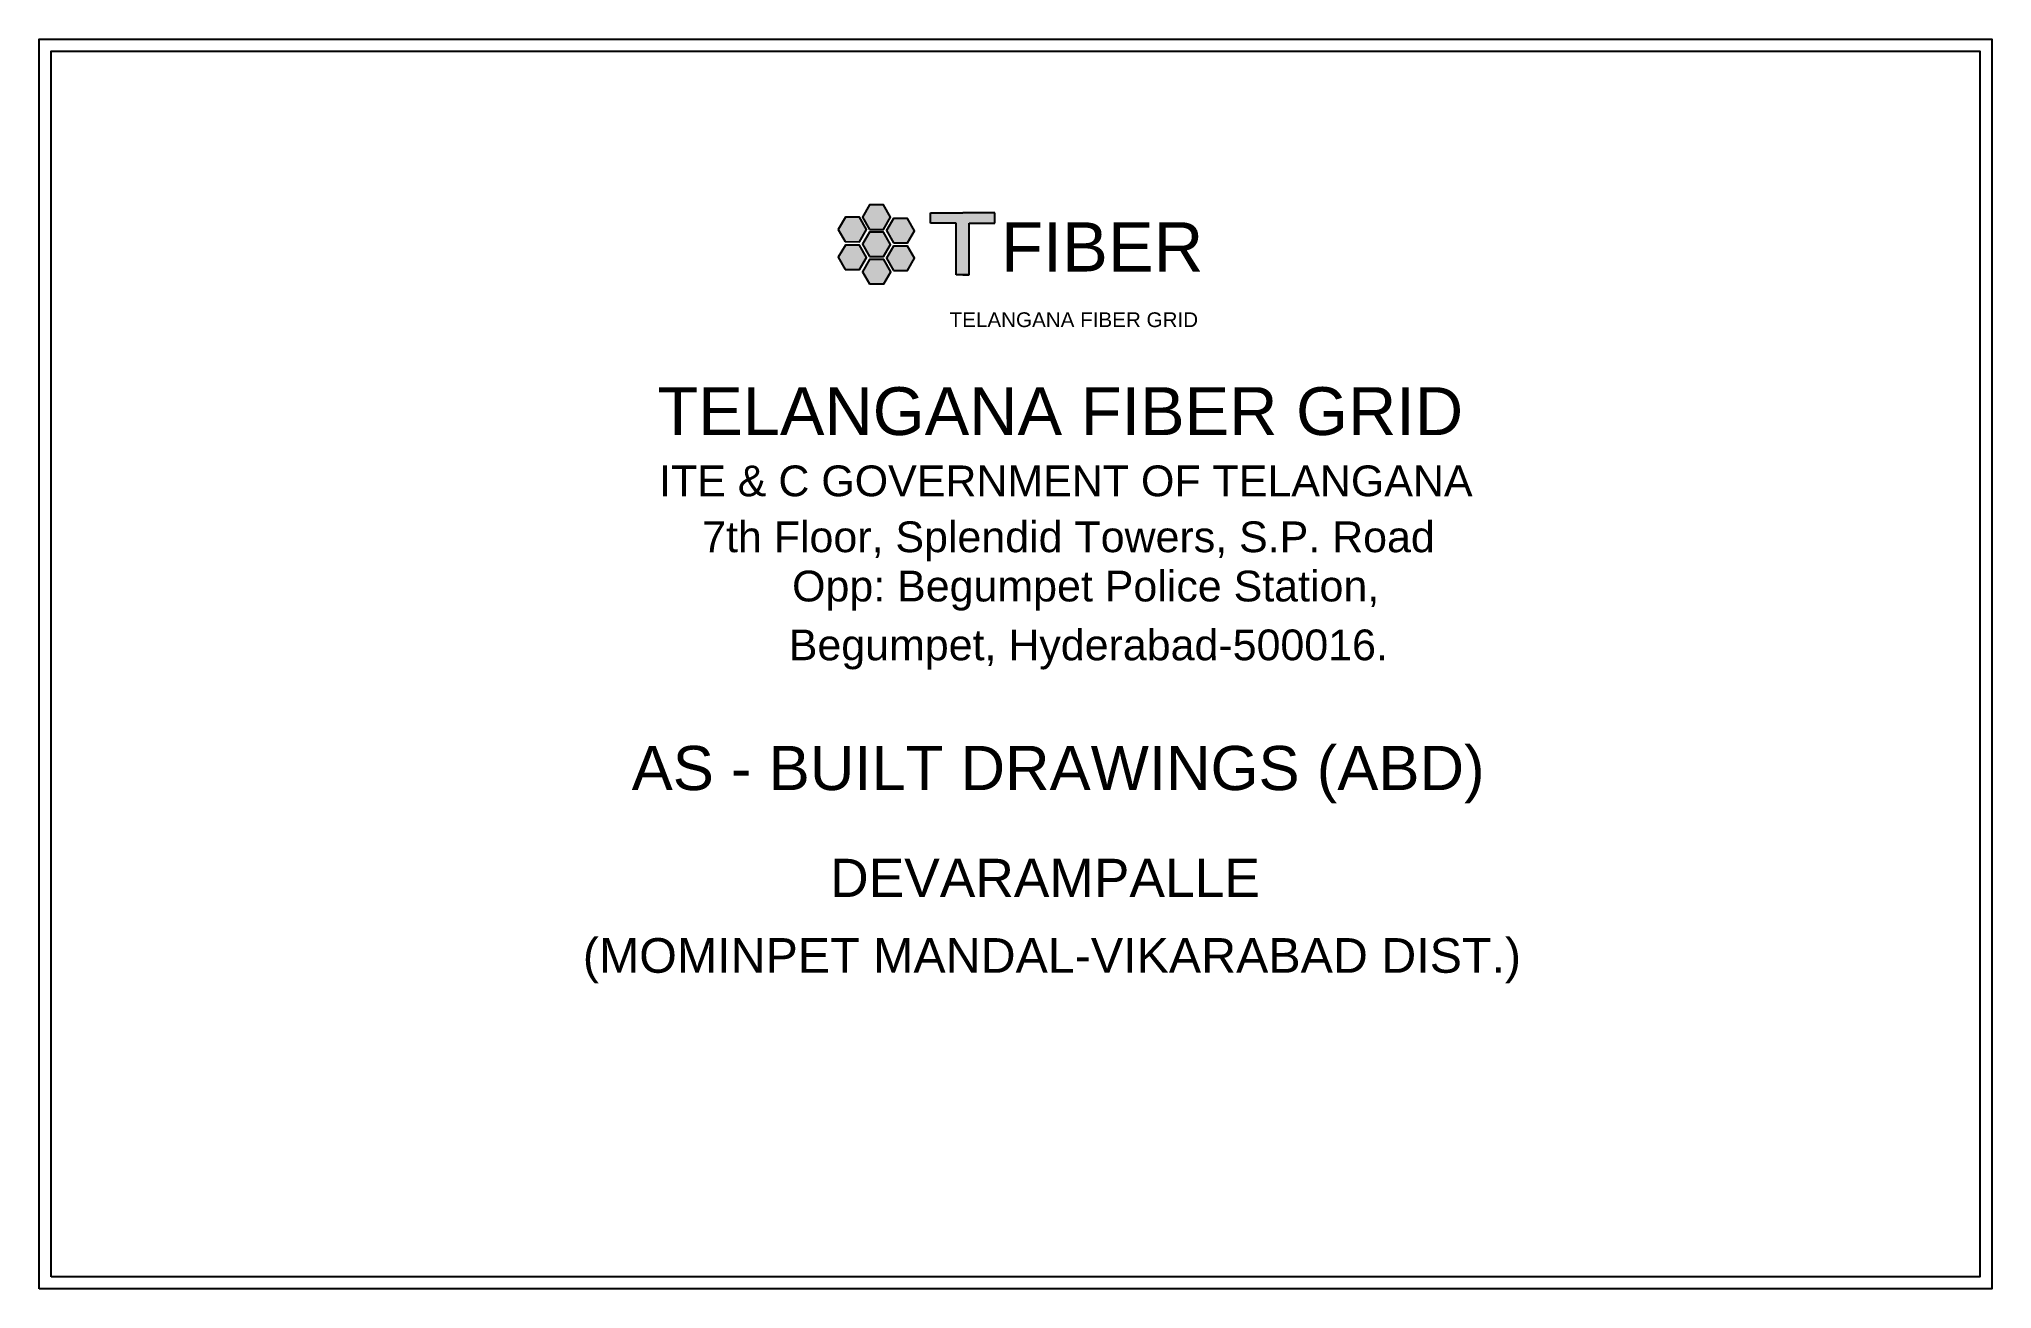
# Model space of a CAD drawing. Header units: inches. Extents: x 774 to 7852, y 198 to 1433.
# Drawn here: x 774.5 to 1171.6, y 986.5 to 1240.6 of the extents above; entities that cross this region are included whole.
import ezdxf
from ezdxf.enums import TextEntityAlignment as Align

# ---------------------------------------------------------------- set-up
doc = ezdxf.new("R2010")
doc.units = ezdxf.units.IN
doc.header["$MEASUREMENT"] = 0
doc.layers.add('Asbuilt_title', color=7, linetype='Continuous')
doc.layers.add('ROW', color=5, linetype='Continuous')
doc.styles.add('200', font='swisse.ttf')
doc.styles.get("Standard").update_dxf_attribs({"font": 'arial.ttf'})

msp = doc.modelspace()

# ---------------------------------------------------------------- texts
at = {"color": 18, "true_color": 0x000000}
msp.add_text('FIBER', height=10, dxfattribs=at).set_placement((970.1, 1193.32))
at = {"color": 252, "true_color": 0x939598}
msp.add_text('TELANGANA FIBER GRID', height=3, dxfattribs=at).set_placement((959.64, 1182.02))
at = {"layer": 'ROW', "color": 5, "style": '200'}
for s, height, p in [(' TELANGANA FIBER GRID', 9.7276, (980.25, 1164.94)), ('ITE & C GOVERNMENT OF TELANGANA', 6.25, (983.28, 1150.76)), ('7th Floor, Splendid Towers, S.P. Road', 6.25, (983.81, 1139.39)), ('Opp: Begumpet Police Station,', 6.25, (987.31, 1129.38)), ('Begumpet, Hyderabad-500016.', 6.25, (987.85, 1117.42))]:
    msp.add_text(s, height=height, dxfattribs=at).set_placement(p, align=Align.MIDDLE_CENTER)
at = {"layer": 'ROW', "color": 6, "style": '200'}
msp.add_text('AS - BUILT DRAWINGS (ABD) ', height=8.9745, dxfattribs=at).set_placement((983.45, 1092.39), align=Align.MIDDLE_CENTER)
at = {"layer": 'ROW', "color": 1, "style": '200'}
for s, height, p in [('DEVARAMPALLE', 7.7624, (979.04, 1070.06)), ('(MOMINPET MANDAL-VIKARABAD DIST.)', 7.0435, (980.45, 1054.29))]:
    msp.add_text(s, height=height, dxfattribs=at).set_placement(p, align=Align.MIDDLE_CENTER)

# ---------------------------------------------------------------- hatches: boundary and pattern name
h = msp.add_hatch(color=256)
h.set_gradient(color1=(102, 0, 204), color2=(102, 0, 204), tint=1)
h.paths.add_polyline_path([(946.2, 1196.36), (947.64, 1198.84), (946.22, 1201.33), (943.34, 1201.34), (941.9, 1198.85), (943.33, 1196.36)])
h.paths.add_polyline_path([(946.2, 1201.86), (947.64, 1204.35), (946.22, 1206.84), (943.34, 1206.84), (941.9, 1204.36), (943.33, 1201.87)])
h.paths.add_polyline_path([(937.01, 1201.88), (938.44, 1199.39), (941.32, 1199.38), (942.76, 1201.86), (941.33, 1204.35), (938.46, 1204.36)])
h.paths.add_polyline_path([(938.44, 1193.72), (941.32, 1193.72), (942.76, 1196.2), (941.33, 1198.69), (938.46, 1198.7), (937.01, 1196.22)])
h.paths.add_polyline_path([(941.94, 1193.28), (943.37, 1190.79), (946.24, 1190.79), (947.68, 1193.27), (946.25, 1195.76), (943.38, 1195.77)])
h.paths.add_polyline_path([(948.22, 1193.53), (951.09, 1193.52), (952.53, 1196), (951.1, 1198.49), (948.23, 1198.5), (946.79, 1196.02)])
h.paths.add_polyline_path([(951.1, 1204.11), (948.23, 1204.12), (946.79, 1201.63), (948.22, 1199.14), (951.09, 1199.13), (952.53, 1201.62)])
h = msp.add_hatch(color=256)
h.set_gradient(color1=(102, 0, 204), color2=(102, 0, 204), tint=1)
h.paths.add_polyline_path([(963.62, 1203.13), (968.87, 1203.13), (968.87, 1205.23), (962.31, 1205.23), (955.74, 1205.23), (955.74, 1203.13), (960.99, 1203.13), (960.99, 1192.63), (962.31, 1192.63), (963.62, 1192.63)])

# ---------------------------------------------------------------- linework, layer by layer
for p, q in [((955.74, 1203.13), (955.74, 1205.23)), ((955.74, 1205.23), (962.31, 1205.23)), ((968.87, 1205.23), (962.31, 1205.23)), ((968.87, 1203.13), (968.87, 1205.23)), ((960.99, 1203.13), (955.74, 1203.13)), ((960.99, 1192.63), (960.99, 1203.13)), ((963.62, 1192.63), (963.62, 1203.13)), ((963.62, 1203.13), (968.87, 1203.13)), ((962.31, 1192.63), (960.99, 1192.63)), ((963.62, 1192.63), (962.31, 1192.63)), ((962.31, 1192.63), (963.62, 1192.63))]:
    msp.add_line(p, q)
for points in [[(938.44, 1199.39), (941.32, 1199.38), (942.76, 1201.86), (941.33, 1204.35), (938.46, 1204.36), (937.01, 1201.88)], [(943.33, 1201.87), (946.2, 1201.86), (947.64, 1204.35), (946.22, 1206.84), (943.34, 1206.84), (941.9, 1204.36)], [(948.22, 1199.14), (951.09, 1199.13), (952.53, 1201.62), (951.1, 1204.11), (948.23, 1204.12), (946.79, 1201.63)], [(943.33, 1196.36), (946.2, 1196.36), (947.64, 1198.84), (946.22, 1201.33), (943.34, 1201.34), (941.9, 1198.85)], [(938.44, 1193.72), (941.32, 1193.72), (942.76, 1196.2), (941.33, 1198.69), (938.46, 1198.7), (937.01, 1196.22)], [(943.37, 1190.79), (946.24, 1190.79), (947.68, 1193.27), (946.25, 1195.76), (943.38, 1195.77), (941.94, 1193.28)], [(948.22, 1193.53), (951.09, 1193.52), (952.53, 1196), (951.1, 1198.49), (948.23, 1198.5), (946.79, 1196.02)]]:
    msp.add_lwpolyline(points, close=True)
at = {"layer": 'Asbuilt_title'}
for points in [[(774.5, 986.5), (774.5, 1240.57), (1171.58, 1240.57), (1171.58, 986.5)], [(776.99, 988.99), (776.99, 1238.08), (1169.09, 1238.08), (1169.09, 988.99)]]:
    msp.add_lwpolyline(points, close=True, dxfattribs=at)

msp.set_redraw_order([(e.dxf.handle, doc.entitydb.next_handle()) for e in msp.query("TEXT MTEXT ATTDEF DIMENSION ARC_DIMENSION")])  # texts and dimensions are drawn at this point

doc.saveas('drawing.dxf')
